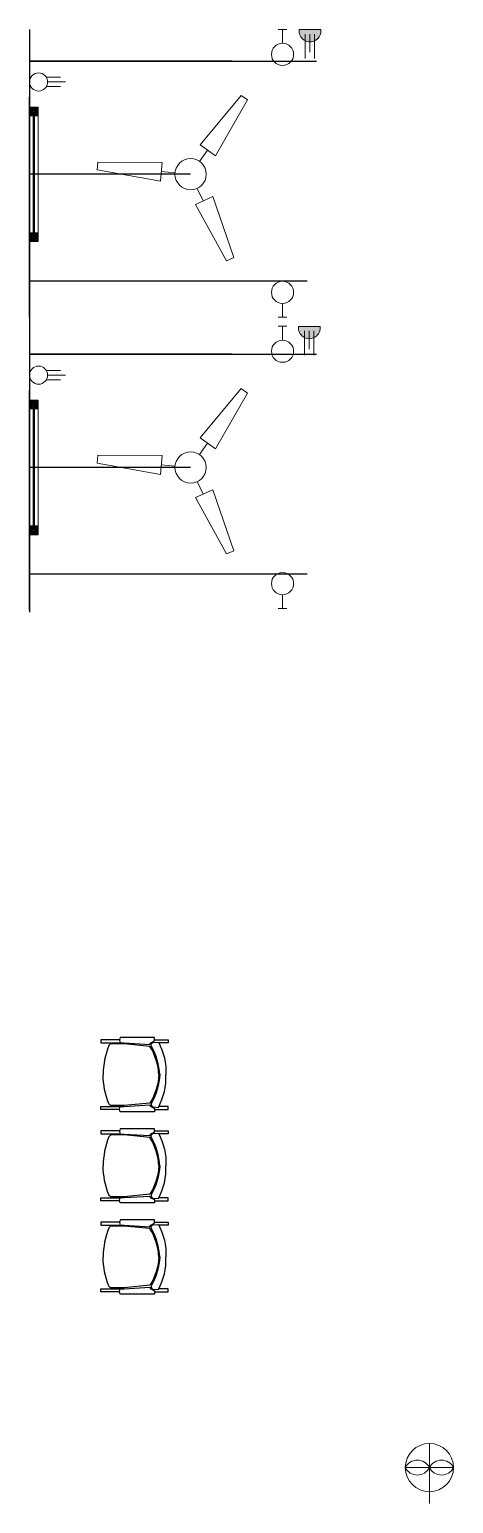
# Model space of a CAD drawing. Header units: inches. Extents: x 35258 to 134537, y 25067 to 83300.
# Drawn here: x 68569.5 to 68710.3, y 39035.3 to 39524.3 of the extents above; entities that cross this region are included whole.
import ezdxf

# ---------------------------------------------------------------- set-up
doc = ezdxf.new("R2010")
doc.units = ezdxf.units.IN
doc.header["$LTSCALE"] = 5
doc.header["$MEASUREMENT"] = 0
doc.layers.add('A-FURN-P-STOR-TA', color=34, linetype='Continuous')
doc.layers.add('E. Fixture', color=6, linetype='Continuous', lineweight=20)
doc.layers.add('HATCH', color=251, linetype='Continuous', lineweight=5)

# ---------------------------------------------------------------- blocks, each defined once
blk = doc.blocks.new('chair033')
at = {"color": 0, "lineweight": -2}
for points in [[(-230, -108.2), (-230, 16.8), (-210, 16.8), (-210, -113.2)], [(230, -108.2), (230, 16.8), (210, 16.8), (210, -113.2)], [(-230, -338.2), (-230, -428.2), (-210, -428.2), (-210, -365.9)], [(230, -338.2), (230, -428.2), (210, -428.2), (210, -365.9)]]:
    blk.add_lwpolyline(points, dxfattribs=at)
for points in [[(1.1, -366.9, -0.129806), (-186.5, -306.8), (-203.9, -137.4), (-203.9, -55.9, -0.30894), (-191.2, -37.2, -0.09648), (0, 0, -0.09648)], [(-1.1, -366.9, 0.129806), (186.5, -306.8), (203.9, -137.4), (203.9, -55.9, 0.30894), (191.2, -37.2, 0.09648), (0, 0, 0.09648)], [(1.1, -371.9, -0.119401), (-186.5, -316.8, 0.398658), (-212.2, -326.8), (-215, -363.2, 0.13244), (0, -413.2)], [(-1.1, -371.9, 0.119401), (186.5, -316.8, -0.398658), (212.2, -326.8), (215, -363.2, -0.13244), (0, -413.2)]]:
    blk.add_lwpolyline(points, format="xyb", dxfattribs=at)
for points in [[(-243.9, -337.4), (-243.9, -157.4), (-243.9, -112.4, -0.285714), (-208.9, -112.4), (-208.9, -137.4), (-199.3, -306, 0.220172), (-212.2, -316.8), (-221.9, -337.4)], [(243.9, -337.4), (243.9, -157.4), (243.9, -112.4, 0.285714), (208.9, -112.4), (208.9, -137.4), (199.3, -306, -0.220172), (212.2, -316.8), (221.9, -337.4)]]:
    blk.add_lwpolyline(points, format="xyb", close=True, dxfattribs=at)
blk = doc.blocks.new('tu')
at = {"layer": 'E. Fixture'}
for p, q in [((27127.2, -3640.35), (27127.2, -3628.35)), ((27121.06, -3634.35), (27118.26, -3634.35)), ((27133.2, -3634.35), (27121.2, -3634.35))]:
    blk.add_line(p, q, dxfattribs=at)
blk.add_circle((27127.2, -3634.35), 6, dxfattribs=at)
for centre, start, end in [((27128.7, -3631.35), 116.564, 243.436), ((27125.7, -3631.35), 296.564, 63.436), ((27128.7, -3637.35), 116.564, 243.436), ((27125.7, -3637.35), 296.564, 63.436)]:
    blk.add_arc(centre, 3.35, start, end, dxfattribs=at)
blk = doc.blocks.new('S')
at = {"layer": 'E. Fixture'}
for p, q in [((27102.47, -3564.52), (27101.37, -3580.67)), ((27104.44, -3564.49), (27102.47, -3564.52)), ((27104.44, -3564.49), (27106.12, -3580.63)), ((27106.12, -3580.63), (27101.37, -3580.67)), ((27103.45, -3584.14), (27103.45, -3580.66)), ((27082.54, -3599.02), (27095.82, -3589.69)), ((27095.82, -3589.69), (27098.17, -3593.81)), ((27100.04, -3590.05), (27097.02, -3591.79)), ((27106.86, -3590.05), (27109.88, -3591.79)), ((27111.08, -3589.69), (27108.73, -3593.81)), ((27124.36, -3599.02), (27111.08, -3589.69)), ((27083.52, -3600.72), (27098.17, -3593.81)), ((27123.38, -3600.72), (27108.73, -3593.81)), ((27082.54, -3599.02), (27083.52, -3600.72)), ((27124.36, -3599.02), (27123.38, -3600.72))]:
    blk.add_line(p, q, dxfattribs=at)
blk.add_circle((27103.45, -3588.08), 3.94, dxfattribs=at)
blk = doc.blocks.new('oo')
at = {"layer": 'E. Fixture', "lineweight": 15}
for p, q in [((755.23, 589.1), (809.18, 589.1)), ((755.23, 589.03), (809.18, 589.03)), ((755.23, 588.97), (809.18, 588.97)), ((755.23, 588.9), (809.18, 588.9)), ((755.23, 588.77), (809.18, 588.77)), ((755.23, 588.63), (809.18, 588.63)), ((755.23, 588.57), (809.18, 588.57)), ((755.23, 588.5), (809.18, 588.5)), ((755.23, 588.43), (809.18, 588.43)), ((755.23, 588.43), (809.18, 588.43))]:
    blk.add_line(p, q, dxfattribs=at)
at = {"layer": 'E. Fixture', "color": 5, "lineweight": 15}
blk.add_lwpolyline([(751.23, 590.77), (813.18, 590.77), (813.18, 586.76), (751.23, 586.76), (751.23, 590.77)], dxfattribs=at)
at = {"layer": 'HATCH', "lineweight": 15}
for points in [[(751.23, 590.77), (755.23, 590.77), (755.23, 586.76), (751.23, 586.76)], [(751.56, 590.43), (754.89, 590.43), (754.89, 587.1), (751.56, 587.1)], [(751.89, 590.1), (754.56, 590.1), (754.56, 587.43), (751.89, 587.43)], [(752.23, 589.77), (754.23, 589.77), (754.23, 587.76), (752.23, 587.76)], [(752.56, 589.43), (753.89, 589.43), (753.89, 588.1), (752.56, 588.1)], [(752.89, 589.1), (753.56, 589.1), (753.56, 588.43), (752.89, 588.43)], [(813.18, 590.77), (809.18, 590.77), (809.18, 586.76), (813.18, 586.76)], [(812.85, 590.43), (809.51, 590.43), (809.51, 587.1), (812.85, 587.1)], [(812.52, 590.1), (809.85, 590.1), (809.85, 587.43), (812.52, 587.43)], [(812.18, 589.77), (810.18, 589.77), (810.18, 587.76), (812.18, 587.76)], [(811.85, 589.43), (810.52, 589.43), (810.52, 588.1), (811.85, 588.1)], [(811.52, 589.1), (810.85, 589.1), (810.85, 588.43), (811.52, 588.43)]]:
    blk.add_lwpolyline(points, close=True, dxfattribs=at)
blk = doc.blocks.new('05')
at = {"layer": 'E. Fixture'}
blk.add_hatch(color=256, dxfattribs=at).paths.add_polyline_path([(27124.32, -3822.56), (27124.32, -3814.56, 1.138442)])
for p, q in [((27122.65, -3816.83), (27113.67, -3816.83)), ((27122.65, -3818.56), (27115.97, -3818.56)), ((27124.32, -3822.56), (27124.32, -3814.56)), ((27122.65, -3820.28), (27113.67, -3820.28))]:
    blk.add_line(p, q, dxfattribs=at)
blk.add_arc((27123.8, -3818.56), 4.03, 82.5917, 277.4083, dxfattribs=at)

msp = doc.modelspace()

# ---------------------------------------------------------------- linework, layer by layer
for p, q in [((68569.53, 39524.34), (68569.53, 39428.29)), ((68569.53, 39517.86), (68569.53, 39514.86)), ((68569.53, 39514.86), (68569.53, 39341.72)), ((68636.66, 39513.88), (68569.53, 39513.88)), ((68569.53, 39513.88), (68664.74, 39513.88)), ((68636.66, 39513.88), (68661.74, 39513.88)), ((68569.53, 39428.86), (68569.53, 39501.86)), ((68623.02, 39476.31), (68569.53, 39476.31)), ((68661.74, 39440.88), (68569.53, 39440.88)), ((68569.53, 39427.07), (68569.53, 39331.03)), ((68569.53, 39425.86), (68569.53, 39332.24)), ((68569.53, 39420.6), (68569.53, 39417.6)), ((68636.66, 39416.62), (68569.53, 39416.62)), ((68569.53, 39416.62), (68664.74, 39416.62)), ((68636.66, 39416.62), (68661.74, 39416.62)), ((68569.53, 39331.59), (68569.53, 39404.6)), ((68623.02, 39379.05), (68569.53, 39379.05)), ((68569.53, 39341.72), (68569.53, 39344.72)), ((68661.74, 39343.62), (68569.53, 39343.62))]:
    msp.add_line(p, q)
at = {"layer": 'E. Fixture', "lineweight": 5}
for p, q in [((68652.11, 39524.34), (68654.89, 39524.34)), ((68653.5, 39519.75), (68653.5, 39524.34)), ((68575.15, 39508.49), (68579.86, 39508.49)), ((68575.55, 39506.93), (68581.49, 39506.93)), ((68575.15, 39505.38), (68579.86, 39505.38)), ((68653.5, 39433.45), (68653.5, 39428.86)), ((68654.89, 39428.86), (68652.11, 39428.86)), ((68652.11, 39425.86), (68654.89, 39425.86)), ((68653.5, 39421.27), (68653.5, 39425.86)), ((68575.15, 39411.22), (68579.86, 39411.22)), ((68575.55, 39409.67), (68581.49, 39409.67)), ((68575.15, 39408.12), (68579.86, 39408.12)), ((68653.5, 39336.83), (68653.5, 39332.24)), ((68654.89, 39332.24), (68652.11, 39332.24))]:
    msp.add_line(p, q, dxfattribs=at)
for centre, radius in [((68653.5, 39516.08), 3.67), ((68572.54, 39506.93), 3.01), ((68653.5, 39437.12), 3.67), ((68653.5, 39417.6), 3.67), ((68572.54, 39409.67), 3.01), ((68653.5, 39340.51), 3.67)]:
    msp.add_circle(centre, radius, dxfattribs=at)

# ---------------------------------------------------------------- block references
at = {"lineweight": 5, "xscale": -0.7200000000000001, "yscale": 0.7200000000000001, "zscale": 0.7200000000000001, "rotation": 270}
for p in [(68147.06, 38913.13), (68147.06, 38815.86)]:
    msp.add_blockref('oo', p, dxfattribs=at)
at = {"layer": 'A-FURN-P-STOR-TA', "xscale": -0.05039628530725922, "yscale": 0.05039628530725922, "zscale": 0.05039628530725922, "rotation": 90}
for p in [(68594.01, 39177.6), (68594.01, 39147.36), (68594.01, 39117.12)]:
    msp.add_blockref('chair033', p, dxfattribs=at)
at = {"layer": 'E. Fixture', "lineweight": 5}
for name, p, xscale, yscale, zscale, rotation in [('05', (72099.61, 15110.39), -0.9000757838413848, 0.900075783838929, 0.9000757838413848, 270), ('S', (38223.7, 20138.79), -1.317800955128273, 1.317800955121213, 1.317800955120776, 204.9199077408056), ('05', (72099.38, 15011.91), -0.9000757838413848, 0.900075783838929, 0.9000757838413848, 270), ('S', (38223.7, 20041.52), -1.317800955128273, 1.317800955121213, 1.317800955120776, 204.9199077408056), ('tu', (63856.04, 2874.61), 1.33344560569094, 1.33344560569094, 1.33344560569094, 89.99999999999999)]:
    msp.add_blockref(name, p, dxfattribs=dict(at, xscale=xscale, yscale=yscale, zscale=zscale, rotation=rotation))

doc.saveas('drawing.dxf')
